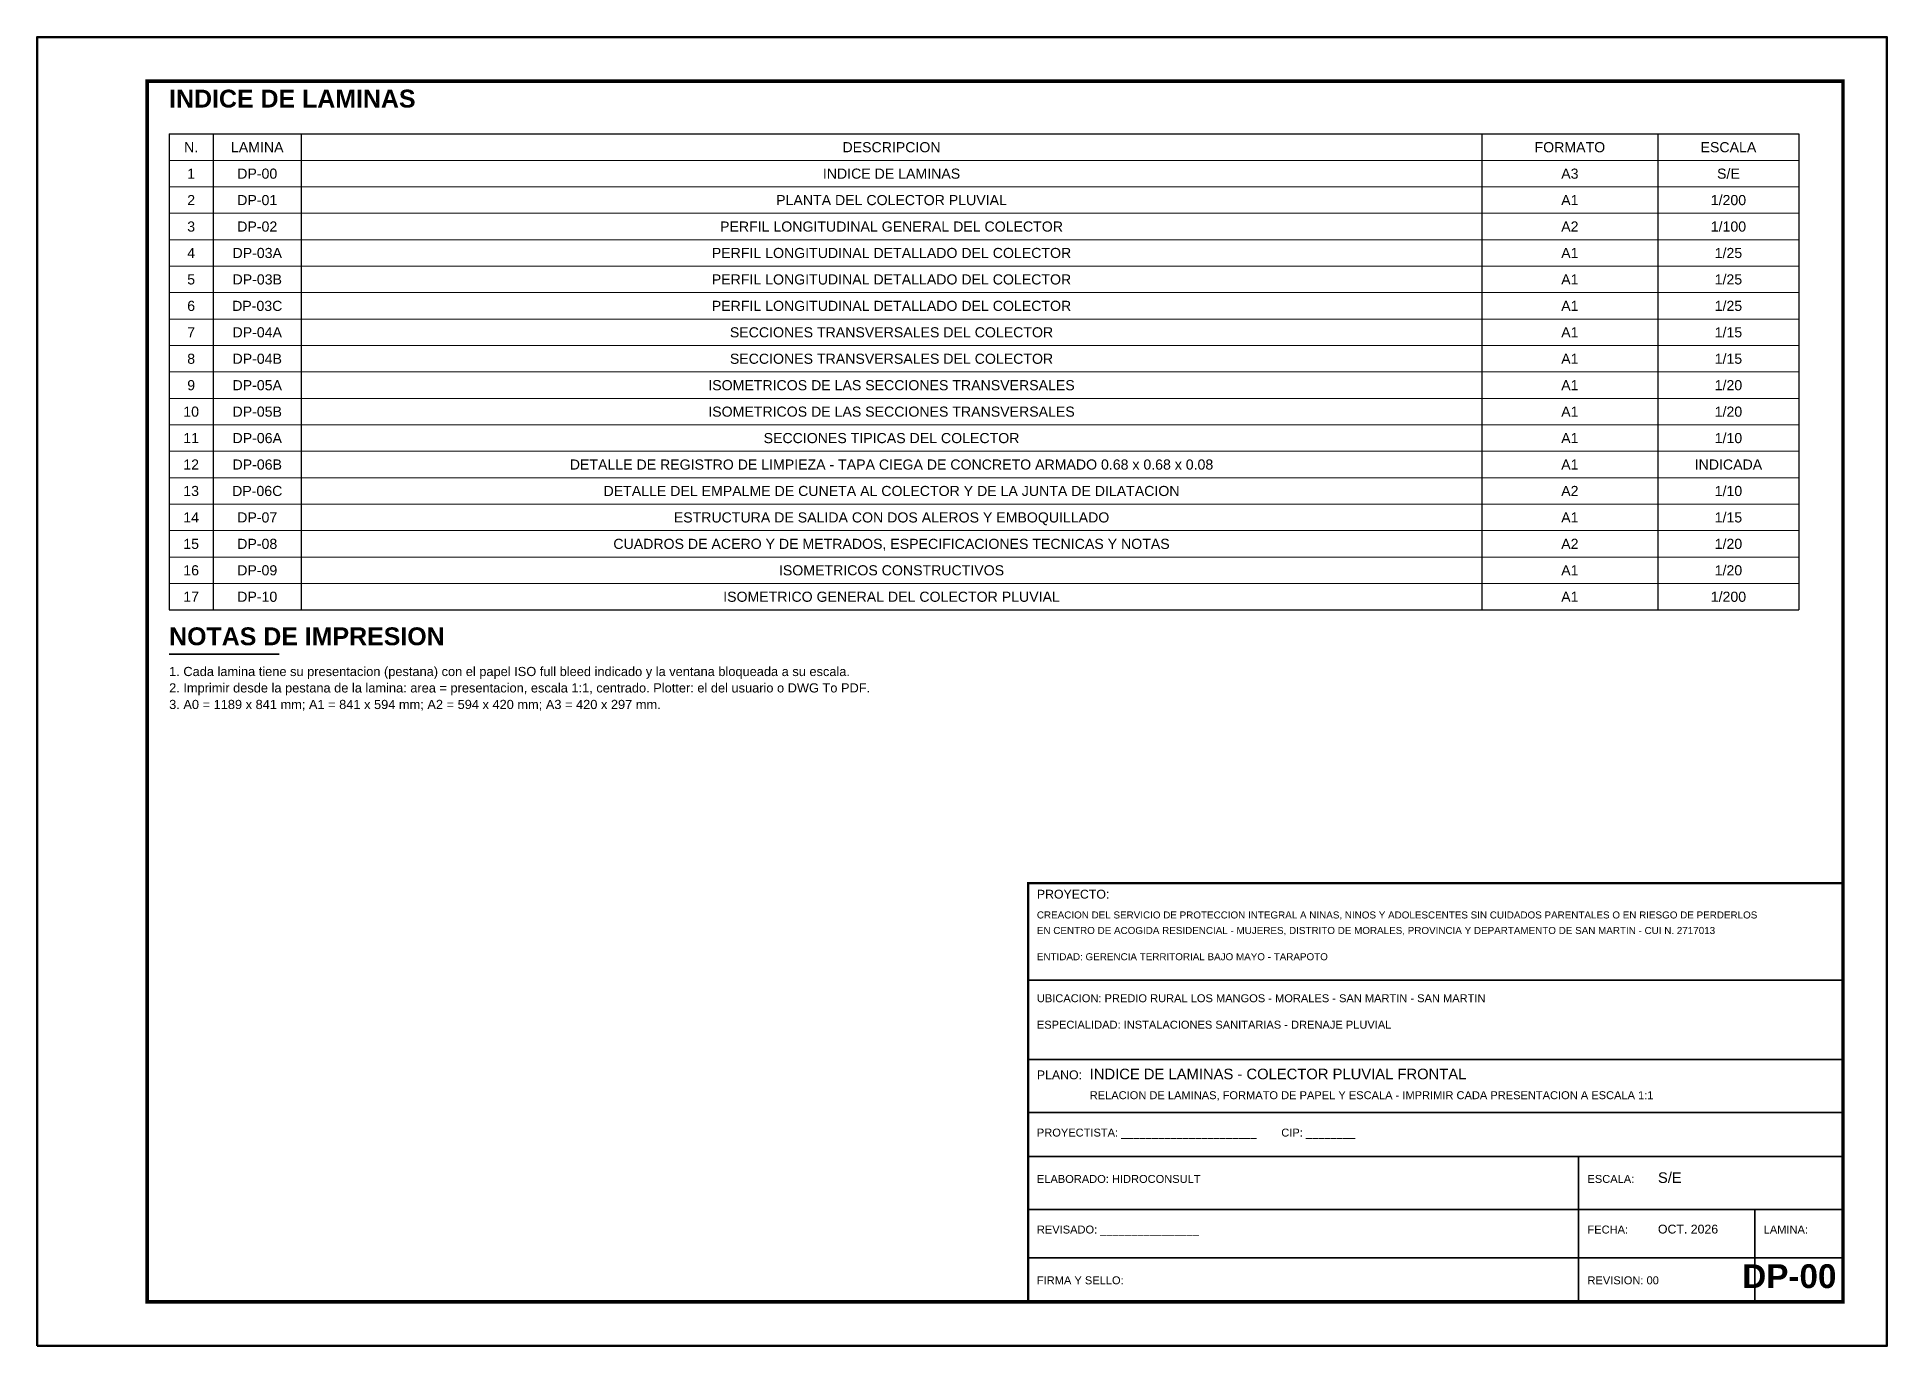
# Model space of a CAD drawing. Header units: metres. Extents: x -573 to 467, y -35 to 119.
# Drawn here: x -16 to -5.5, y 0 to 7.43 of the extents above; entities that cross this region are included whole.
import ezdxf
from ezdxf.enums import TextEntityAlignment as Align

# ---------------------------------------------------------------- set-up
doc = ezdxf.new("R2010")
doc.units = ezdxf.units.M
doc.header["$LTSCALE"] = 0.25
for name, color, linetype, lineweight in [('GRILLA', 9, 'CONTINUOUS', 13), ('MARCO', 7, 'CONTINUOUS', 50), ('ROTULO', 7, 'CONTINUOUS', 35), ('TITULOS', 160, 'CONTINUOUS', 35)]:
    doc.layers.add(name, color=color, linetype=linetype, lineweight=lineweight)
for name, color, linetype in [('ROTULO-TEXTO', 7, 'CONTINUOUS'), ('TEXTOS', 7, 'CONTINUOUS'), ('TEXTOS-NOTAS', 7, 'CONTINUOUS')]:
    doc.layers.add(name, color=color, linetype=linetype)
doc.styles.get("Standard").update_dxf_attribs({"font": 'arial.ttf'})
doc.styles.add('TITULOS', font='arialbd.ttf')

msp = doc.modelspace()

# ---------------------------------------------------------------- texts
at = {"layer": 'ROTULO-TEXTO'}
for s, height, p in [('PROYECTO:', 0.05, (-10.325, 2.538)), ('CREACION DEL SERVICIO DE PROTECCION INTEGRAL A NINAS, NINOS Y ADOLESCENTES SIN CUIDADOS PARENTALES O EN RIESGO DE PERDERLOS', 0.04, (-10.325, 2.425)), ('EN CENTRO DE ACOGIDA RESIDENCIAL - MUJERES, DISTRITO DE MORALES, PROVINCIA Y DEPARTAMENTO DE SAN MARTIN - CUI N. 2717013', 0.04, (-10.325, 2.337)), ('ENTIDAD: GERENCIA TERRITORIAL BAJO MAYO - TARAPOTO', 0.04, (-10.325, 2.188)), ('UBICACION: PREDIO RURAL LOS MANGOS - MORALES - SAN MARTIN - SAN MARTIN', 0.045, (-10.325, 1.95)), ('ESPECIALIDAD: INSTALACIONES SANITARIAS - DRENAJE PLUVIAL', 0.045, (-10.325, 1.8)), ('PLANO:', 0.05, (-10.325, 1.513)), ('INDICE DE LAMINAS - COLECTOR PLUVIAL FRONTAL', 0.06, (-10.025, 1.513)), ('RELACION DE LAMINAS, FORMATO DE PAPEL Y ESCALA - IMPRIMIR CADA PRESENTACION A ESCALA 1:1', 0.045, (-10.025, 1.4)), ('PROYECTISTA: ______________________        CIP: ________', 0.045, (-10.325, 1.188)), ('ELABORADO: HIDROCONSULT', 0.045, (-10.325, 0.925)), ('ESCALA:', 0.045, (-7.2, 0.925)), ('S/E', 0.06, (-6.8, 0.925)), ('REVISADO: ________________', 0.045, (-10.325, 0.638)), ('FECHA:', 0.045, (-7.2, 0.638)), ('OCT. 2026', 0.05, (-6.8, 0.638)), ('LAMINA:', 0.045, (-6.2, 0.638)), ('FIRMA Y SELLO:', 0.045, (-10.325, 0.35)), ('REVISION: 00', 0.045, (-7.2, 0.35))]:
    msp.add_text(s, height=height, dxfattribs=at).set_placement(p)
at = {"layer": 'TEXTOS'}
for s, height, p in [('N.', 0.0574, (-15.125, 6.8)), ('LAMINA', 0.0574, (-14.75, 6.8)), ('DESCRIPCION', 0.05738, (-11.15, 6.8)), ('FORMATO', 0.0574, (-7.3, 6.8)), ('ESCALA', 0.0574, (-6.4, 6.8)), ('1', 0.0574, (-15.125, 6.65)), ('DP-00', 0.0574, (-14.75, 6.65)), ('INDICE DE LAMINAS', 0.05738, (-11.15, 6.65)), ('A3', 0.0574, (-7.3, 6.65)), ('S/E', 0.0574, (-6.4, 6.65)), ('2', 0.0574, (-15.125, 6.5)), ('DP-01', 0.0574, (-14.75, 6.5)), ('PLANTA DEL COLECTOR PLUVIAL', 0.05738, (-11.15, 6.5)), ('A1', 0.0574, (-7.3, 6.5)), ('1/200', 0.0574, (-6.4, 6.5)), ('3', 0.0574, (-15.125, 6.35)), ('DP-02', 0.0574, (-14.75, 6.35)), ('PERFIL LONGITUDINAL GENERAL DEL COLECTOR', 0.05738, (-11.15, 6.35)), ('A2', 0.0574, (-7.3, 6.35)), ('1/100', 0.0574, (-6.4, 6.35)), ('4', 0.0574, (-15.125, 6.2)), ('DP-03A', 0.0574, (-14.75, 6.2)), ('PERFIL LONGITUDINAL DETALLADO DEL COLECTOR', 0.05738, (-11.15, 6.2)), ('A1', 0.0574, (-7.3, 6.2)), ('1/25', 0.0574, (-6.4, 6.2)), ('5', 0.0574, (-15.125, 6.05)), ('DP-03B', 0.0574, (-14.75, 6.05)), ('PERFIL LONGITUDINAL DETALLADO DEL COLECTOR', 0.05738, (-11.15, 6.05)), ('A1', 0.0574, (-7.3, 6.05)), ('1/25', 0.0574, (-6.4, 6.05)), ('6', 0.0574, (-15.125, 5.9)), ('DP-03C', 0.0574, (-14.75, 5.9)), ('PERFIL LONGITUDINAL DETALLADO DEL COLECTOR', 0.05738, (-11.15, 5.9)), ('A1', 0.0574, (-7.3, 5.9)), ('1/25', 0.0574, (-6.4, 5.9)), ('7', 0.0574, (-15.125, 5.75)), ('DP-04A', 0.0574, (-14.75, 5.75)), ('SECCIONES TRANSVERSALES DEL COLECTOR', 0.05738, (-11.15, 5.75)), ('A1', 0.0574, (-7.3, 5.75)), ('1/15', 0.0574, (-6.4, 5.75)), ('8', 0.0574, (-15.125, 5.6)), ('DP-04B', 0.0574, (-14.75, 5.6)), ('SECCIONES TRANSVERSALES DEL COLECTOR', 0.05738, (-11.15, 5.6)), ('A1', 0.0574, (-7.3, 5.6)), ('1/15', 0.0574, (-6.4, 5.6)), ('9', 0.0574, (-15.125, 5.45)), ('DP-05A', 0.0574, (-14.75, 5.45)), ('ISOMETRICOS DE LAS SECCIONES TRANSVERSALES', 0.05738, (-11.15, 5.45)), ('A1', 0.0574, (-7.3, 5.45)), ('1/20', 0.0574, (-6.4, 5.45)), ('10', 0.0574, (-15.125, 5.3)), ('DP-05B', 0.0574, (-14.75, 5.3)), ('ISOMETRICOS DE LAS SECCIONES TRANSVERSALES', 0.05738, (-11.15, 5.3)), ('A1', 0.0574, (-7.3, 5.3)), ('1/20', 0.0574, (-6.4, 5.3)), ('11', 0.0574, (-15.125, 5.15)), ('DP-06A', 0.0574, (-14.75, 5.15)), ('SECCIONES TIPICAS DEL COLECTOR', 0.05738, (-11.15, 5.15)), ('A1', 0.0574, (-7.3, 5.15)), ('1/10', 0.0574, (-6.4, 5.15)), ('12', 0.0574, (-15.125, 5)), ('DP-06B', 0.0574, (-14.75, 5)), ('DETALLE DE REGISTRO DE LIMPIEZA - TAPA CIEGA DE CONCRETO ARMADO 0.68 x 0.68 x 0.08', 0.05738, (-11.15, 5)), ('A1', 0.0574, (-7.3, 5)), ('INDICADA', 0.0574, (-6.4, 5)), ('13', 0.0574, (-15.125, 4.85)), ('DP-06C', 0.0574, (-14.75, 4.85)), ('DETALLE DEL EMPALME DE CUNETA AL COLECTOR Y DE LA JUNTA DE DILATACION', 0.05738, (-11.15, 4.85)), ('A2', 0.0574, (-7.3, 4.85)), ('1/10', 0.0574, (-6.4, 4.85)), ('14', 0.0574, (-15.125, 4.7)), ('DP-07', 0.0574, (-14.75, 4.7)), ('ESTRUCTURA DE SALIDA CON DOS ALEROS Y EMBOQUILLADO', 0.05738, (-11.15, 4.7)), ('A1', 0.0574, (-7.3, 4.7)), ('1/15', 0.0574, (-6.4, 4.7)), ('15', 0.0574, (-15.125, 4.55)), ('DP-08', 0.0574, (-14.75, 4.55)), ('CUADROS DE ACERO Y DE METRADOS, ESPECIFICACIONES TECNICAS Y NOTAS', 0.05738, (-11.15, 4.55)), ('A2', 0.0574, (-7.3, 4.55)), ('1/20', 0.0574, (-6.4, 4.55)), ('16', 0.0574, (-15.125, 4.4)), ('DP-09', 0.0574, (-14.75, 4.4)), ('ISOMETRICOS CONSTRUCTIVOS', 0.05738, (-11.15, 4.4)), ('A1', 0.0574, (-7.3, 4.4)), ('1/20', 0.0574, (-6.4, 4.4)), ('17', 0.0574, (-15.125, 4.25)), ('DP-10', 0.0574, (-14.75, 4.25)), ('ISOMETRICO GENERAL DEL COLECTOR PLUVIAL', 0.05738, (-11.15, 4.25)), ('A1', 0.0574, (-7.3, 4.25)), ('1/200', 0.0574, (-6.4, 4.25))]:
    msp.add_text(s, height=height, dxfattribs=at).set_placement(p, align=Align.MIDDLE_CENTER)
at = {"layer": 'TEXTOS-NOTAS'}
for s, p in [('1. Cada lamina tiene su presentacion (pestana) con el papel ISO full bleed indicado y la ventana bloqueada a su escala.', (-15.25, 3.8)), ('2. Imprimir desde la pestana de la lamina: area = presentacion, escala 1:1, centrado. Plotter: el del usuario o DWG To PDF.', (-15.25, 3.707)), ('3. A0 = 1189 x 841 mm; A1 = 841 x 594 mm; A2 = 594 x 420 mm; A3 = 420 x 297 mm.', (-15.25, 3.613))]:
    msp.add_text(s, height=0.052, dxfattribs=at).set_placement(p)
at = {"layer": 'TITULOS', "style": 'TITULOS'}
for s, p in [('INDICE DE LAMINAS', (-15.25, 7.025)), ('NOTAS DE IMPRESION', (-15.25, 3.975))]:
    msp.add_text(s, height=0.10125, dxfattribs=at).set_placement(p)
msp.add_text('DP-00', height=0.135, dxfattribs=at).set_placement((-5.787, 0.288), align=Align.BOTTOM_RIGHT)

# ---------------------------------------------------------------- linework, layer by layer
at = {"layer": 'GRILLA'}
for p, q in [((-15.25, 6.725), (-6, 6.725)), ((-15.25, 6.575), (-6, 6.575)), ((-15.25, 6.425), (-6, 6.425)), ((-15.25, 6.275), (-6, 6.275)), ((-15.25, 6.125), (-6, 6.125)), ((-15.25, 5.975), (-6, 5.975)), ((-15.25, 5.825), (-6, 5.825)), ((-15.25, 5.675), (-6, 5.675)), ((-15.25, 5.525), (-6, 5.525)), ((-15.25, 5.375), (-6, 5.375)), ((-15.25, 5.225), (-6, 5.225)), ((-15.25, 5.075), (-6, 5.075)), ((-15.25, 4.925), (-6, 4.925)), ((-15.25, 4.775), (-6, 4.775)), ((-15.25, 4.625), (-6, 4.625)), ((-15.25, 4.475), (-6, 4.475)), ((-15.25, 4.325), (-6, 4.325))]:
    msp.add_line(p, q, dxfattribs=at)
at = {"layer": 'MARCO'}
msp.add_lwpolyline([(-16, 0), (-5.5, 0), (-5.5, 7.425), (-16, 7.425)], close=True, dxfattribs=at)
at = {"layer": 'MARCO', "const_width": 0.02}
msp.add_lwpolyline([(-15.375, 0.25), (-5.75, 0.25), (-5.75, 7.175), (-15.375, 7.175)], close=True, dxfattribs=at)
at = {"layer": 'ROTULO'}
for p, q in [((-10.375, 2.075), (-5.75, 2.075)), ((-10.375, 1.625), (-5.75, 1.625)), ((-10.375, 1.325), (-5.75, 1.325)), ((-10.375, 1.075), (-5.75, 1.075)), ((-7.25, 1.075), (-7.25, 0.25)), ((-10.375, 0.775), (-5.75, 0.775)), ((-6.25, 0.775), (-6.25, 0.25)), ((-10.375, 0.5), (-5.75, 0.5))]:
    msp.add_line(p, q, dxfattribs=at)
at = {"layer": 'ROTULO', "const_width": 0.0125}
msp.add_lwpolyline([(-10.375, 0.25), (-5.75, 0.25), (-5.75, 2.625), (-10.375, 2.625)], close=True, dxfattribs=at)
at = {"layer": 'TEXTOS'}
for p, q in [((-15.25, 6.875), (-6, 6.875)), ((-15.25, 6.875), (-15.25, 4.175)), ((-15, 6.875), (-15, 4.175)), ((-14.5, 6.875), (-14.5, 4.175)), ((-7.8, 6.875), (-7.8, 4.175)), ((-6.8, 6.875), (-6.8, 4.175)), ((-6, 6.875), (-6, 4.175)), ((-15.25, 4.175), (-6, 4.175))]:
    msp.add_line(p, q, dxfattribs=at)
at = {"layer": 'TITULOS'}
msp.add_line((-15.25, 3.925), (-14.625, 3.925), dxfattribs=at)

msp.set_redraw_order([(e.dxf.handle, doc.entitydb.next_handle()) for e in msp.query("TEXT MTEXT ATTDEF DIMENSION ARC_DIMENSION")])  # texts and dimensions are drawn at this point

doc.saveas('drawing.dxf')
